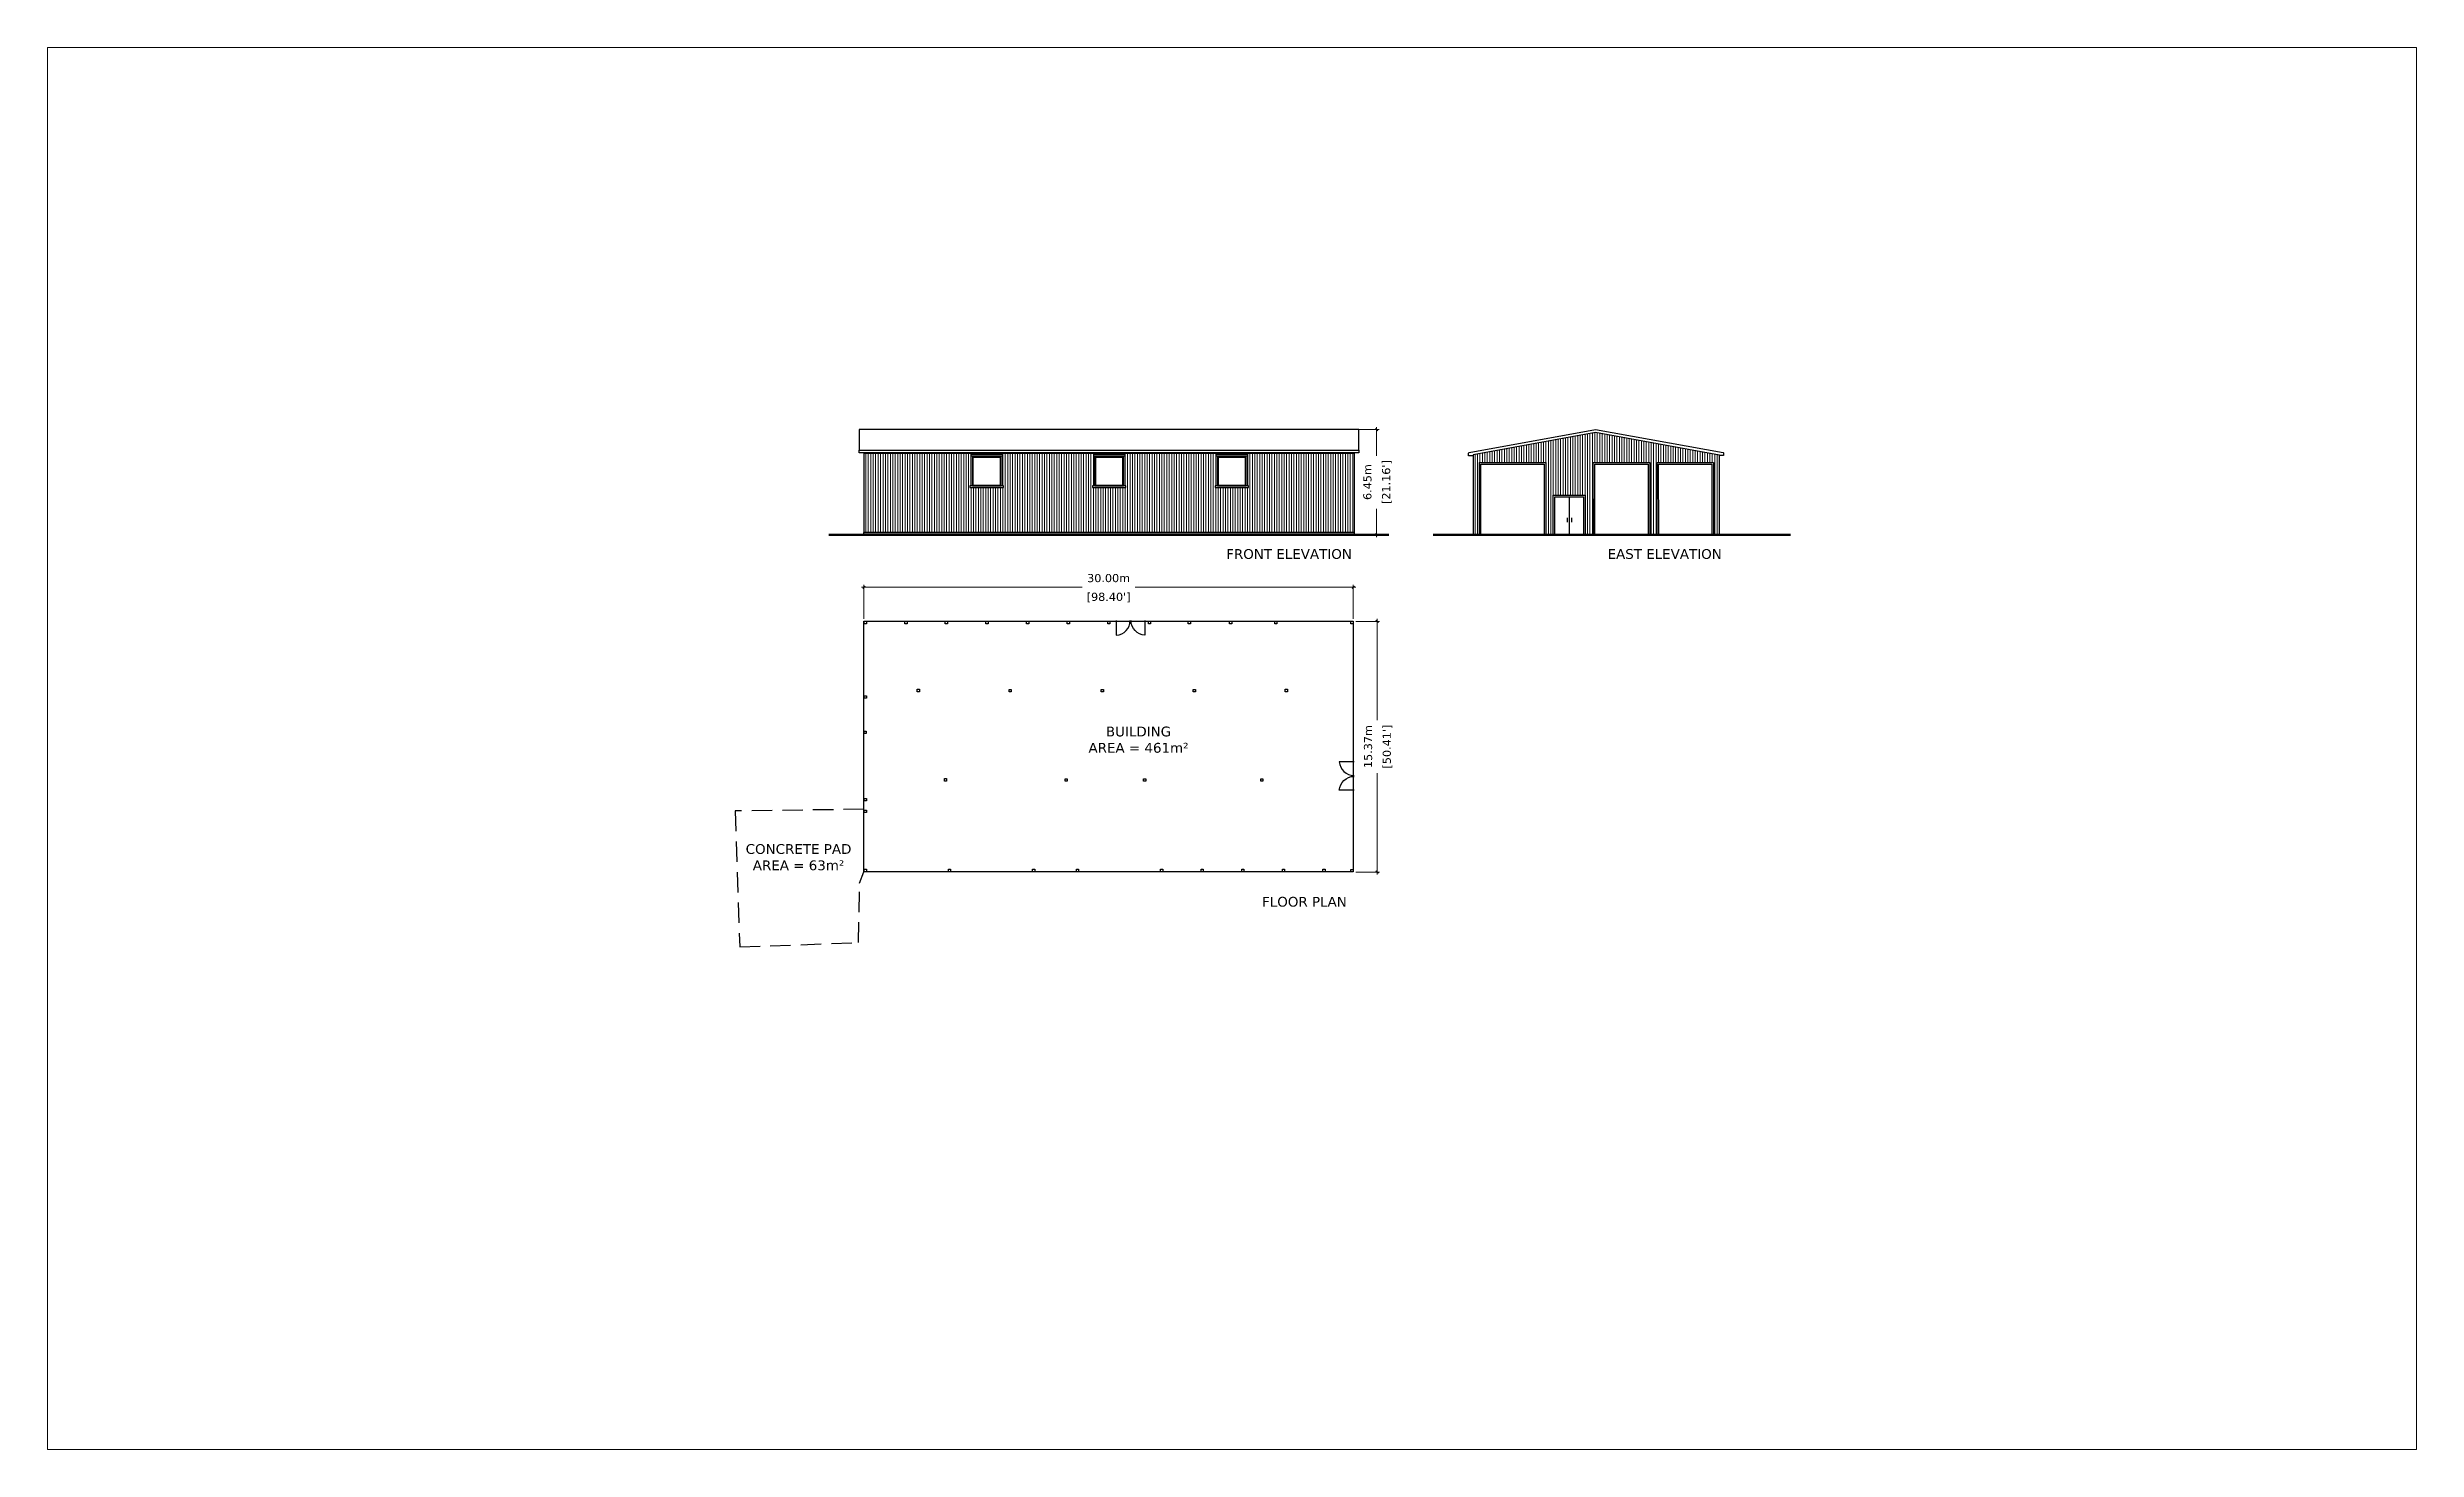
# Model space of a CAD drawing. Header units: metres. Extents: x 587 to 1372, y 780 to 1385.
# Drawn here: x 587.3 to 732.6, y 1241.6 to 1327.6 of the extents above; entities that cross this region are included whole.
import ezdxf

# ---------------------------------------------------------------- set-up
doc = ezdxf.new("R2010")
doc.units = ezdxf.units.M
doc.linetypes.add('DASH2DOT', pattern=[1.25, 0.5, -0.25, 0, -0.25, 0, -0.25])
doc.linetypes.add('HIDDEN', pattern=[0.375, 0.25, -0.125])
doc.layers.get('DEFPOINTS').update_dxf_attribs({"lineweight": 5})
doc.layers.add('E-0 ELEVATION_SECTION', color=2, linetype='Continuous', lineweight=50)
doc.layers.add('SP_DIMS DEMO', color=65, linetype='Continuous', lineweight=13)
doc.layers.add('existing building to demo', color=1, linetype='Continuous')
doc.layers.add('P_NOPLOT_TEXT', color=7, linetype='Continuous', lineweight=5, true_color=0xfc928d, plot=False)
doc.layers.add('SP_BUILDINGS_E_HATCH', color=7, linetype='DASH2DOT', lineweight=9, true_color=0x8c8c8c, transparency=0.5)
doc.styles.add('DIMS BUILDING', font='verdana.ttf', dxfattribs={"height": 0.5})
doc.styles.add('SITE DIM TXT', font='verdana.ttf', dxfattribs={"height": 1.25})
doc.dimstyles.new('MGC Dims MED', dxfattribs={"dimtxt": 0.5, "dimasz": 0.15, "dimexe": 0.15, "dimexo": 0.15, "dimgap": 0, "dimtad": 0, "dimzin": 0, "dimdsep": 46, "dimtxsty": 'DIMS BUILDING', "dimblk": 'OBLIQUE', "dimcen": 0.15, "dimdle": 0.15, "dimclrd": 256, "dimclre": 256, "dimclrt": 256, "dimadec": 0, "dimazin": 0, "dimtfac": 1, "dimtofl": 0, "dimtmove": 2, "dimatfit": 2, "dimldrblk": 'OPEN90', "dimfxl": 1, "dimtolj": 1, "dimtzin": 0, "dimlwd": -1, "dimlwe": -1, "dimarcsym": 0})
pattern_1 = [(90, (174.75659, 90.45072), (-0.15, 9e-18), [])]

msp = doc.modelspace()

# ---------------------------------------------------------------- texts
at = {"layer": 'SP_DIMS DEMO', "char_height": 0.6, "attachment_point": 1, "style": 'SITE DIM TXT'}
for s, width, insert in [('\\pxqc;FRONT ELEVATION', 9.37051, (658.768, 1296.852)), ('\\pxqc;EAST ELEVATION', 9.37051, (681.801, 1296.852)), ('\\pxqc;BUILDING\\PAREA = 461m²', 8.85086, (649.797, 1285.966)), ('\\pxqc;CONCRETE PAD\\PAREA = 63m²', 7.28455, (629.735, 1278.761)), ('\\pxqc;FLOOR PLAN', 5.35704, (661.718, 1275.527))]:
    msp.add_mtext_dynamic_manual_height_columns(s, width=width, gutter_width=5, heights=[0], dxfattribs=dict(at, insert=insert))

# ---------------------------------------------------------------- blocks, each defined once
blk = doc.blocks.new('_Oblique')
at = {"color": 0, "linetype": 'ByBlock', "lineweight": -2}
blk.add_line((-0.5, -0.5), (0.5, 0.5), dxfattribs=at)
blk = doc.blocks.new('*D271')
at = {"layer": 'DEFPOINTS', "color": 0, "transparency": 16777216}
for p in [(667.39, 1294.51), (637.39, 1292.42), (667.39, 1292.42)]:
    blk.add_point(p, dxfattribs=at)
at = {"layer": 'SP_DIMS DEMO', "transparency": 16777216}
for p, q in [((637.24, 1294.51), (650.76, 1294.51)), ((637.39, 1292.57), (637.39, 1294.66)), ((667.54, 1294.51), (654.01, 1294.51)), ((667.39, 1292.57), (667.39, 1294.66))]:
    blk.add_line(p, q, dxfattribs=at)
at = {"layer": 'SP_DIMS DEMO', "transparency": 16777216, "xscale": 0.15, "yscale": 0.15, "zscale": 0.15, "rotation": 180}
blk.add_blockref('_Oblique', (637.39, 1294.51), dxfattribs=at)
at = {"layer": 'SP_DIMS DEMO', "transparency": 16777216, "xscale": 0.15, "yscale": 0.15, "zscale": 0.15}
blk.add_blockref('_Oblique', (667.39, 1294.51), dxfattribs=at)
at = {"layer": 'SP_DIMS DEMO', "transparency": 16777216, "char_height": 0.5, "attachment_point": 5, "style": 'DIMS BUILDING'}
for s, insert in [('\\A1;30.00m', (652.39, 1295.07)), ("\\A1;[98.40']", (652.39, 1293.88))]:
    blk.add_mtext(s, dxfattribs=dict(at, insert=insert))
blk = doc.blocks.new('_Open90')
at = {"color": 0, "linetype": 'ByBlock', "lineweight": -2}
for p, q in [((0, 0), (-1, 0)), ((-0.5, 0.5), (0, 0)), ((0, 0), (-0.5, -0.5))]:
    blk.add_line(p, q, dxfattribs=at)
blk = doc.blocks.new('*D272')
at = {"layer": 'DEFPOINTS', "color": 0, "transparency": 16777216}
for p in [(667.39, 1292.42), (668.86, 1292.42), (667.39, 1277.05)]:
    blk.add_point(p, dxfattribs=at)
at = {"layer": 'SP_DIMS DEMO', "transparency": 16777216}
for p, q in [((667.54, 1292.42), (669.01, 1292.42)), ((668.86, 1292.57), (668.86, 1286.36)), ((668.86, 1276.9), (668.86, 1283.11)), ((667.54, 1277.05), (669.01, 1277.05))]:
    blk.add_line(p, q, dxfattribs=at)
at = {"layer": 'SP_DIMS DEMO', "transparency": 16777216, "xscale": 0.15, "yscale": 0.15, "zscale": 0.15}
for p, rotation in [((668.86, 1292.42), 90), ((668.86, 1277.05), 270)]:
    blk.add_blockref('_Oblique', p, dxfattribs=dict(at, rotation=rotation))
at = {"layer": 'SP_DIMS DEMO', "transparency": 16777216, "char_height": 0.5, "attachment_point": 5, "rotation": 90, "style": 'DIMS BUILDING'}
for s, insert in [('\\A1;15.37m', (668.3, 1284.74)), ("\\A1;[50.41']", (669.49, 1284.74))]:
    blk.add_mtext(s, dxfattribs=dict(at, insert=insert))
blk = doc.blocks.new('*D273')
at = {"layer": 'DEFPOINTS', "color": 0, "transparency": 16777216}
for p in [(667.45, 1304.18), (668.82, 1304.18), (667.45, 1297.73)]:
    blk.add_point(p, dxfattribs=at)
at = {"layer": 'SP_DIMS DEMO', "transparency": 16777216}
for p, q in [((667.6, 1304.18), (668.97, 1304.18)), ((668.82, 1304.33), (668.82, 1302.58)), ((668.82, 1297.58), (668.82, 1299.33)), ((667.6, 1297.73), (668.97, 1297.73))]:
    blk.add_line(p, q, dxfattribs=at)
at = {"layer": 'SP_DIMS DEMO', "transparency": 16777216, "xscale": 0.15, "yscale": 0.15, "zscale": 0.15}
for p, rotation in [((668.82, 1304.18), 90), ((668.82, 1297.73), 270)]:
    blk.add_blockref('_Oblique', p, dxfattribs=dict(at, rotation=rotation))
at = {"layer": 'SP_DIMS DEMO', "transparency": 16777216, "char_height": 0.5, "attachment_point": 5, "rotation": 90, "style": 'DIMS BUILDING'}
for s, insert in [('\\A1;6.45m', (668.26, 1300.96)), ("\\A1;[21.16']", (669.45, 1300.96))]:
    blk.add_mtext(s, dxfattribs=dict(at, insert=insert))

# ---------------------------------------------------------------- dimensions: what is measured, and where the dimension line sits
at = {"layer": 'SP_DIMS DEMO'}
for base, p1, p2, picture, middle in [((668.824, 1304.182), (667.449, 1297.73), (667.449, 1304.182), '*D273', (668.824, 1300.956)), ((668.864, 1292.424), (667.387, 1277.054), (667.388, 1292.424), '*D272', (668.864, 1284.739))]:
    dim = msp.add_linear_dim(base=base, p1=p1, p2=p2, angle=90, dimstyle='MGC Dims MED', override={"dimgap": 0.3, "dimpost": 'm\\X'}, dxfattribs=at)
    dim.commit()
    dim.dimension.update_dxf_attribs({"geometry": picture, "text_midpoint": middle})
dim = msp.add_linear_dim(base=(667.388, 1294.505), p1=(637.387, 1292.424), p2=(667.388, 1292.424), dimstyle='MGC Dims MED', override={"dimgap": 0.3, "dimpost": 'm\\X'}, dxfattribs=at)
dim.commit()
dim.dimension.update_dxf_attribs({"geometry": '*D271', "text_midpoint": (652.387, 1294.505)})

# ---------------------------------------------------------------- hatches: boundary and pattern name
at = {"layer": 'SP_BUILDINGS_E_HATCH'}
h = msp.add_hatch(dxfattribs=at)
h.set_pattern_fill('_USER', color=256, scale=0.15, angle=90, pattern_type=0)
h.set_pattern_definition(pattern_1)
h.paths.add_polyline_path([(682.111, 1302.155), (685.572, 1302.155), (685.574, 1297.73), (686.019, 1297.73), (686.017, 1302.155), (689.478, 1302.155), (689.48, 1297.73), (689.843, 1297.73), (689.846, 1302.61), (682.251, 1304.006), (674.741, 1302.63), (674.744, 1297.73), (675.117, 1297.73), (675.115, 1302.167), (679.207, 1302.167), (679.207, 1297.73), (679.652, 1297.73), (679.652, 1300.153), (681.617, 1300.153), (681.617, 1297.73), (682.113, 1297.73)])
h = msp.add_hatch(dxfattribs=at)
h.set_pattern_fill('_USER', color=256, scale=0.15, angle=90, pattern_type=0)
h.set_pattern_definition(pattern_1)
h.paths.add_polyline_path([(667.449, 1302.73), (637.394, 1302.73), (637.394, 1297.866), (667.449, 1297.866)])
h.paths.add_polyline_path([(651.404, 1300.635), (651.404, 1300.721), (651.478, 1300.721), (651.478, 1302.674), (653.394, 1302.674), (653.394, 1300.721), (653.455, 1300.721), (653.455, 1300.635)], flags=16)
h.paths.add_polyline_path([(651.552, 1300.733), (651.552, 1302.501), (653.307, 1302.501), (653.307, 1300.733)], flags=0)
h.paths.add_polyline_path([(651.589, 1300.77), (651.589, 1302.464), (653.27, 1302.464), (653.27, 1300.77)], flags=0)
h.paths.add_polyline_path([(645.941, 1300.635), (643.889, 1300.635), (643.889, 1300.721), (643.963, 1300.721), (643.963, 1302.674), (645.879, 1302.674), (645.879, 1300.721), (645.941, 1300.721)], flags=16)
h.paths.add_polyline_path([(645.793, 1300.733), (644.037, 1300.733), (644.037, 1302.501), (645.793, 1302.501)], flags=0)
h.paths.add_polyline_path([(645.756, 1300.77), (644.074, 1300.77), (644.074, 1302.464), (645.756, 1302.464)], flags=0)
h.paths.add_polyline_path([(658.918, 1300.635), (658.918, 1300.721), (658.992, 1300.721), (658.992, 1302.674), (660.908, 1302.674), (660.908, 1300.721), (660.97, 1300.721), (660.97, 1300.635)], flags=16)
h.paths.add_polyline_path([(659.066, 1300.733), (659.066, 1302.501), (660.822, 1302.501), (660.822, 1300.733)], flags=0)
h.paths.add_polyline_path([(659.104, 1300.77), (659.104, 1302.464), (660.785, 1302.464), (660.785, 1300.77)], flags=0)

# ---------------------------------------------------------------- linework, layer by layer
at = {"layer": 'E-0 ELEVATION_SECTION'}
for p, q in [((669.578, 1297.73), (635.242, 1297.73)), ((694.207, 1297.73), (672.286, 1297.73))]:
    msp.add_line(p, q, dxfattribs=at)
at = {"layer": 'existing building to demo', "linetype": 'ByBlock'}
for p, q in [((643.963, 1302.575), (645.879, 1302.575)), ((651.478, 1302.575), (653.394, 1302.575)), ((658.992, 1302.575), (660.908, 1302.575)), ((680.506, 1298.771), (680.506, 1298.511)), ((680.634, 1300.053), (680.635, 1297.72)), ((680.764, 1298.771), (680.764, 1298.511))]:
    msp.add_line(p, q, dxfattribs=at)
for points in [[(637.091, 1302.909), (667.733, 1302.909), (667.733, 1304.182), (637.091, 1304.182)], [(667.733, 1302.748), (637.091, 1302.748), (637.091, 1302.909), (667.733, 1302.909)], [(637.394, 1302.73), (667.449, 1302.73), (667.449, 1297.866), (637.394, 1297.866)], [(643.963, 1302.674), (645.879, 1302.674), (645.879, 1300.733), (643.963, 1300.733)], [(644.037, 1300.733), (645.793, 1300.733), (645.793, 1302.501), (644.037, 1302.501)], [(644.074, 1300.77), (645.756, 1300.77), (645.756, 1302.464), (644.074, 1302.464)], [(651.478, 1302.674), (653.394, 1302.674), (653.394, 1300.733), (651.478, 1300.733)], [(651.552, 1300.733), (653.307, 1300.733), (653.307, 1302.501), (651.552, 1302.501)], [(651.589, 1300.77), (653.27, 1300.77), (653.27, 1302.464), (651.589, 1302.464)], [(658.992, 1302.674), (660.908, 1302.674), (660.908, 1300.733), (658.992, 1300.733)], [(659.066, 1300.733), (660.822, 1300.733), (660.822, 1302.501), (659.066, 1302.501)], [(659.104, 1300.77), (660.785, 1300.77), (660.785, 1302.464), (659.104, 1302.464)], [(645.941, 1300.721), (643.889, 1300.721), (643.889, 1300.635), (645.941, 1300.635)], [(653.455, 1300.721), (651.404, 1300.721), (651.404, 1300.635), (653.455, 1300.635)], [(660.97, 1300.721), (658.918, 1300.721), (658.918, 1300.635), (660.97, 1300.635)], [(667.449, 1297.73), (637.387, 1297.73), (637.387, 1297.866), (667.449, 1297.866)], [(637.387, 1292.424), (667.387, 1292.424), (667.387, 1277.054), (637.387, 1277.054)], [(637.401, 1292.424), (637.537, 1292.424), (637.537, 1292.275), (637.401, 1292.275)], [(639.896, 1292.424), (640.032, 1292.424), (640.032, 1292.275), (639.896, 1292.275)], [(642.366, 1292.424), (642.502, 1292.424), (642.502, 1292.275), (642.366, 1292.275)], [(644.865, 1292.424), (645.001, 1292.424), (645.001, 1292.275), (644.865, 1292.275)], [(647.357, 1292.424), (647.493, 1292.424), (647.493, 1292.275), (647.357, 1292.275)], [(649.847, 1292.424), (649.983, 1292.424), (649.983, 1292.275), (649.847, 1292.275)], [(652.336, 1292.424), (652.471, 1292.424), (652.471, 1292.275), (652.336, 1292.275)], [(654.829, 1292.424), (654.965, 1292.424), (654.965, 1292.275), (654.829, 1292.275)], [(657.271, 1292.424), (657.407, 1292.424), (657.407, 1292.275), (657.271, 1292.275)], [(659.81, 1292.424), (659.946, 1292.424), (659.946, 1292.275), (659.81, 1292.275)], [(662.573, 1292.424), (662.709, 1292.424), (662.709, 1292.275), (662.573, 1292.275)], [(667.252, 1292.424), (667.388, 1292.424), (667.388, 1292.275), (667.252, 1292.275)], [(637.406, 1287.857), (637.542, 1287.857), (637.542, 1287.709), (637.406, 1287.709)], [(640.651, 1288.253), (640.786, 1288.253), (640.786, 1288.105), (640.651, 1288.105)], [(646.287, 1288.241), (646.423, 1288.241), (646.423, 1288.092), (646.287, 1288.092)], [(651.936, 1288.241), (652.072, 1288.241), (652.072, 1288.092), (651.936, 1288.092)], [(657.573, 1288.241), (657.709, 1288.241), (657.709, 1288.092), (657.573, 1288.092)], [(663.222, 1288.253), (663.358, 1288.253), (663.358, 1288.105), (663.222, 1288.105)], [(637.393, 1285.694), (637.529, 1285.694), (637.529, 1285.546), (637.393, 1285.546)], [(642.319, 1282.777), (642.455, 1282.777), (642.455, 1282.629), (642.319, 1282.629)], [(649.723, 1282.765), (649.859, 1282.765), (649.859, 1282.616), (649.723, 1282.616)], [(654.538, 1282.765), (654.674, 1282.765), (654.674, 1282.616), (654.538, 1282.616)], [(661.72, 1282.765), (661.856, 1282.765), (661.856, 1282.616), (661.72, 1282.616)], [(637.406, 1281.566), (637.542, 1281.566), (637.542, 1281.417), (637.406, 1281.417)], [(637.406, 1280.849), (637.542, 1280.849), (637.542, 1280.7), (637.406, 1280.7)], [(637.406, 1277.215), (637.542, 1277.215), (637.542, 1277.066), (637.406, 1277.066)], [(642.566, 1277.215), (642.702, 1277.215), (642.702, 1277.066), (642.566, 1277.066)], [(647.721, 1277.215), (647.857, 1277.215), (647.857, 1277.066), (647.721, 1277.066)], [(650.416, 1277.215), (650.552, 1277.215), (650.552, 1277.066), (650.416, 1277.066)], [(655.57, 1277.215), (655.706, 1277.215), (655.706, 1277.066), (655.57, 1277.066)], [(658.061, 1277.215), (658.197, 1277.215), (658.197, 1277.066), (658.061, 1277.066)], [(660.552, 1277.215), (660.688, 1277.215), (660.688, 1277.066), (660.552, 1277.066)], [(663.049, 1277.215), (663.185, 1277.215), (663.185, 1277.066), (663.049, 1277.066)], [(665.533, 1277.215), (665.669, 1277.215), (665.669, 1277.066), (665.533, 1277.066)], [(667.251, 1277.202), (667.387, 1277.202), (667.387, 1277.054), (667.251, 1277.054)]]:
    msp.add_lwpolyline(points, close=True, dxfattribs=at)
for points in [[(674.713, 1302.574), (674.454, 1302.575), (674.463, 1302.736, -0.4078723), (674.495, 1302.766), (682.249, 1304.182), (690.063, 1302.765, -0.357671), (690.096, 1302.728), (690.097, 1302.588), (689.846, 1302.588)], [(652.863, 1292.473), (652.863, 1291.572, 0.399949), (653.711, 1292.473, -0.0302271)], [(654.613, 1292.473), (654.613, 1291.572, -0.399949), (653.765, 1292.473, 0.0302271)], [(667.437, 1283.815), (666.535, 1283.815, 0.399949), (667.437, 1282.967, -0.0302271)], [(667.437, 1282.066), (666.535, 1282.066, -0.399949), (667.437, 1282.914, 0.0302271)]]:
    msp.add_lwpolyline(points, format="xyb", dxfattribs=at)
for points in [[(674.741, 1302.63), (674.744, 1297.718), (689.843, 1297.724), (689.846, 1302.61), (682.251, 1304.006), (674.741, 1302.63)], [(675.115, 1302.167), (675.117, 1297.718)], [(675.117, 1302.167), (679.207, 1302.167), (679.207, 1297.72)], [(675.217, 1297.718), (675.215, 1302.067), (679.107, 1302.067), (679.107, 1297.72)], [(682.113, 1297.721), (682.111, 1302.155), (685.572, 1302.155), (685.574, 1297.722)], [(682.213, 1297.721), (682.211, 1302.055), (685.472, 1302.055), (685.474, 1297.722)], [(686.019, 1297.722), (686.017, 1302.155), (689.478, 1302.155), (689.48, 1297.723)], [(686.119, 1297.722), (686.117, 1302.055), (689.379, 1302.055), (689.38, 1297.723)], [(679.652, 1297.717), (679.652, 1300.153), (681.617, 1300.153), (681.617, 1297.721)], [(679.752, 1297.717), (679.752, 1300.053), (681.517, 1300.053), (681.517, 1297.721)]]:
    msp.add_lwpolyline(points, dxfattribs=at)
at = {"layer": 'existing building to demo', "linetype": 'HIDDEN', "ltscale": 5}
msp.add_lwpolyline([(637.387, 1280.895), (629.482, 1280.795), (629.771, 1272.461), (637.062, 1272.718), (637.121, 1276.374), (637.387, 1277.053)], close=True, dxfattribs=at)
at = {"layer": 'P_NOPLOT_TEXT'}
msp.add_lwpolyline([(587.319, 1327.617), (732.592, 1327.617), (732.592, 1241.631), (587.319, 1241.631)], close=True, dxfattribs=at)

msp.set_redraw_order([(e.dxf.handle, doc.entitydb.next_handle()) for e in msp.query("TEXT MTEXT ATTDEF DIMENSION ARC_DIMENSION")])  # texts and dimensions are drawn at this point

doc.saveas('drawing.dxf')
